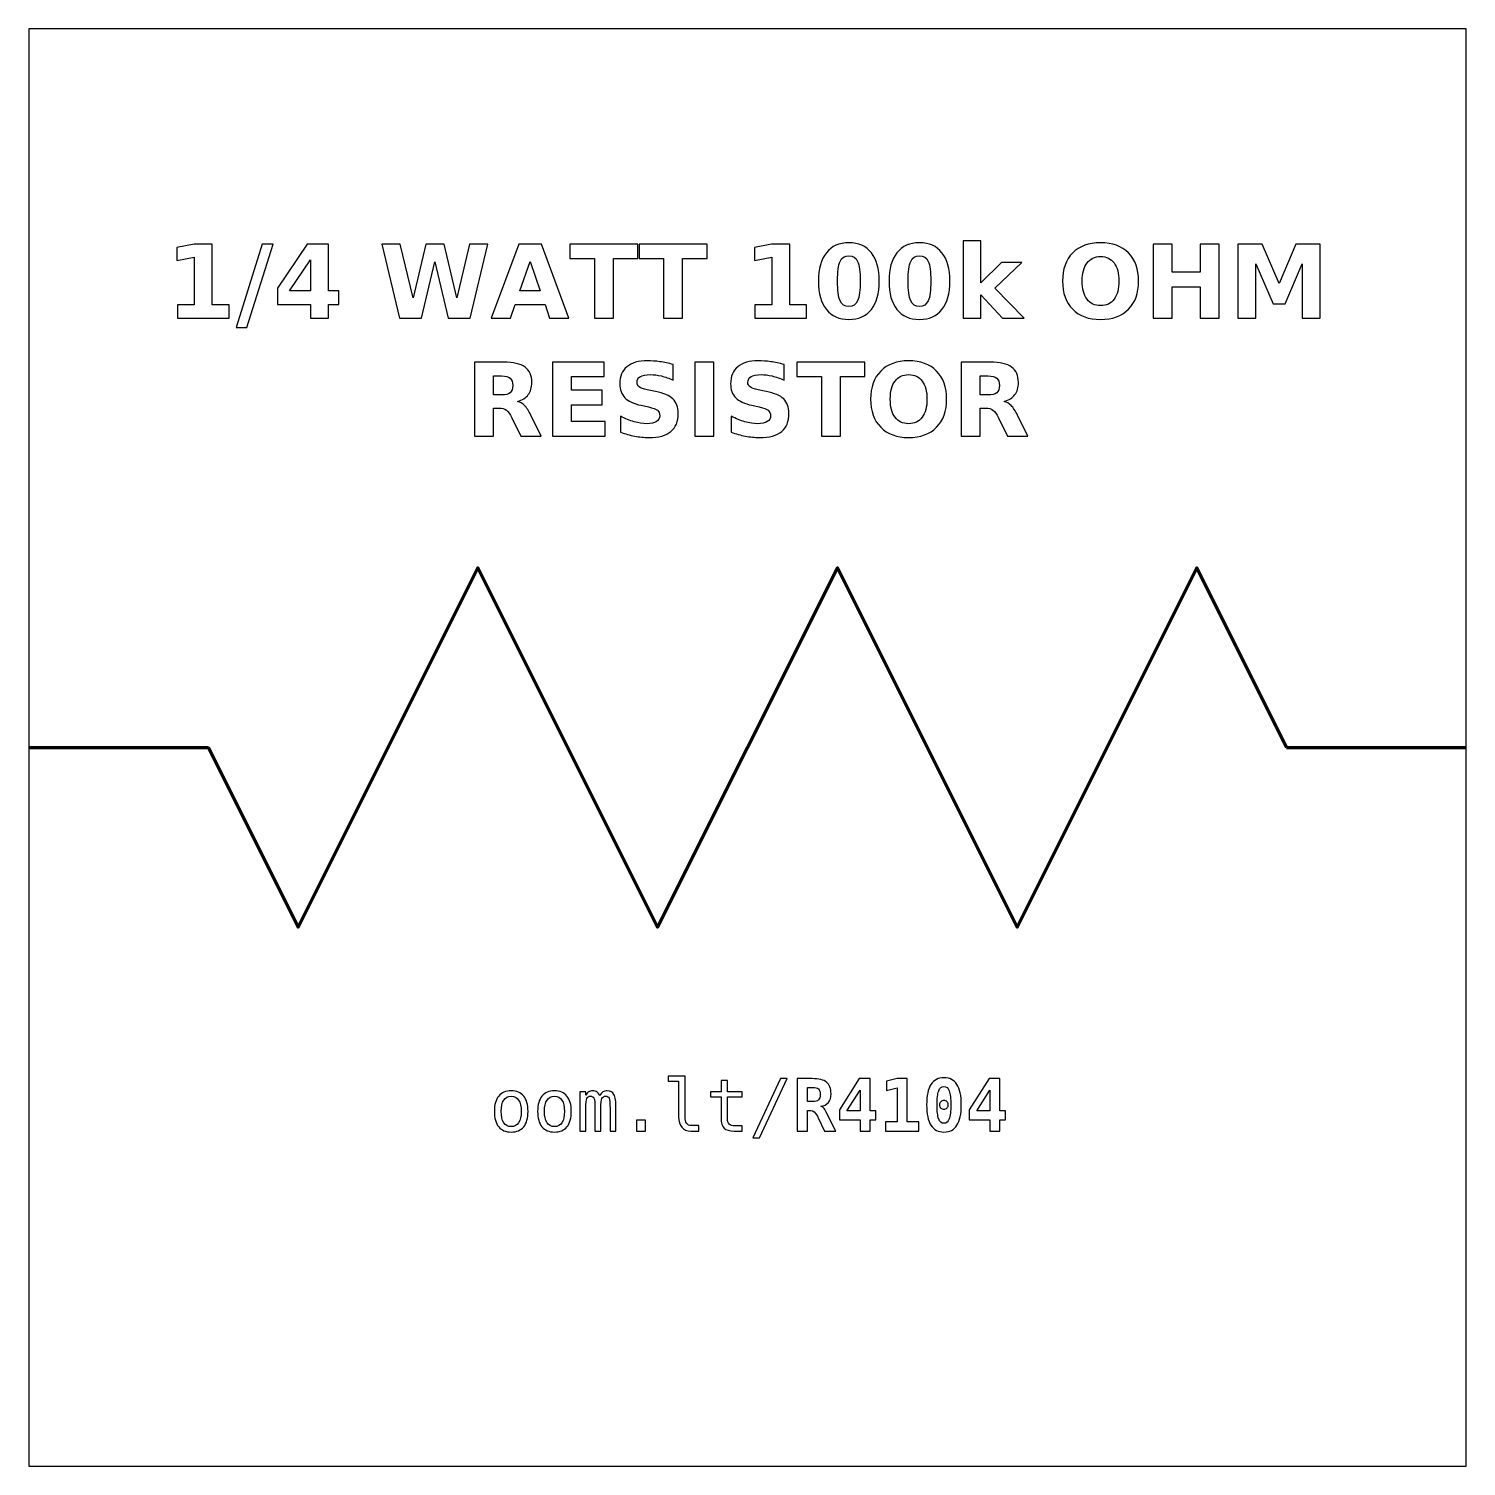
# Model space of a CAD drawing. Header units: centimetres. Extents: x -11.5 to -9.5, y -15.85 to -13.85.
import ezdxf

# ---------------------------------------------------------------- set-up
doc = ezdxf.new("R2010")
doc.units = ezdxf.units.CM
doc.header["$MEASUREMENT"] = 0
doc.layers.add('Layer 1', color=7, linetype='Continuous')

msp = doc.modelspace()

# ---------------------------------------------------------------- linework, layer by layer
at = {"layer": 'Layer 1', "color": 7}
msp.add_lwpolyline([(-11.5, -15.85), (-9.5, -15.85), (-9.5, -13.85), (-11.5, -13.85), (-11.5, -15.85)], close=True, dxfattribs=at)
at = {"layer": 'Layer 1', "color": 250}
for points, knots in [([(-11.29326, -14.23414), (-11.29326, -14.23414), (-11.26983, -14.23414), (-11.26983, -14.23414), (-11.26983, -14.23414), (-11.26983, -14.23414), (-11.26983, -14.16765), (-11.26983, -14.16765), (-11.26983, -14.16765), (-11.26983, -14.16765), (-11.29387, -14.17262), (-11.29387, -14.17262), (-11.29387, -14.17262), (-11.29387, -14.17262), (-11.29387, -14.15455), (-11.29387, -14.15455), (-11.29387, -14.15455), (-11.29387, -14.15455), (-11.26997, -14.14959), (-11.26997, -14.14959), (-11.26997, -14.14959), (-11.26997, -14.14959), (-11.24476, -14.14959), (-11.24476, -14.14959), (-11.24476, -14.14959), (-11.24476, -14.14959), (-11.24476, -14.23414), (-11.24476, -14.23414), (-11.24476, -14.23414), (-11.24476, -14.23414), (-11.22134, -14.23414), (-11.22134, -14.23414), (-11.22134, -14.23414), (-11.22134, -14.23414), (-11.22134, -14.25246), (-11.22134, -14.25246), (-11.22134, -14.25246), (-11.22134, -14.25246), (-11.29326, -14.25246), (-11.29326, -14.25246), (-11.29326, -14.25246), (-11.29326, -14.25246), (-11.29326, -14.23414), (-11.29326, -14.23414)], [0, 0, 0, 0, 0.0909091, 0.0909091, 0.0909091, 0.0909091, 0.1818182, 0.1818182, 0.1818182, 0.1818182, 0.2727273, 0.2727273, 0.2727273, 0.2727273, 0.3636364, 0.3636364, 0.3636364, 0.3636364, 0.4545455, 0.4545455, 0.4545455, 0.4545455, 0.5454545, 0.5454545, 0.5454545, 0.5454545, 0.6363636, 0.6363636, 0.6363636, 0.6363636, 0.7272727, 0.7272727, 0.7272727, 0.7272727, 0.8181818, 0.8181818, 0.8181818, 0.8181818, 0.9090909, 0.9090909, 0.9090909, 0.9090909, 1, 1, 1, 1]), ([(-11.17536, -14.14959), (-11.17536, -14.14959), (-11.16007, -14.14959), (-11.16007, -14.14959), (-11.16007, -14.14959), (-11.16007, -14.14959), (-11.19638, -14.26556), (-11.19638, -14.26556), (-11.19638, -14.26556), (-11.19638, -14.26556), (-11.2116, -14.26556), (-11.2116, -14.26556), (-11.2116, -14.26556), (-11.2116, -14.26556), (-11.17536, -14.14959), (-11.17536, -14.14959)], [0, 0, 0, 0, 0.25, 0.25, 0.25, 0.25, 0.5, 0.5, 0.5, 0.5, 0.75, 0.75, 0.75, 0.75, 1, 1, 1, 1]), ([(-11.11252, -14.14959), (-11.11252, -14.14959), (-11.08302, -14.14959), (-11.08302, -14.14959), (-11.08302, -14.14959), (-11.08302, -14.14959), (-11.08302, -14.2145), (-11.08302, -14.2145), (-11.08302, -14.2145), (-11.08302, -14.2145), (-11.06835, -14.2145), (-11.06835, -14.2145), (-11.06835, -14.2145), (-11.06835, -14.2145), (-11.06835, -14.23372), (-11.06835, -14.23372), (-11.06835, -14.23372), (-11.06835, -14.23372), (-11.08302, -14.23372), (-11.08302, -14.23372), (-11.08302, -14.23372), (-11.08302, -14.23372), (-11.08302, -14.25246), (-11.08302, -14.25246), (-11.08302, -14.25246), (-11.08302, -14.25246), (-11.10809, -14.25246), (-11.10809, -14.25246), (-11.10809, -14.25246), (-11.10809, -14.25246), (-11.10809, -14.23372), (-11.10809, -14.23372), (-11.10809, -14.23372), (-11.10809, -14.23372), (-11.15372, -14.23372), (-11.15372, -14.23372), (-11.15372, -14.23372), (-11.15372, -14.23372), (-11.15372, -14.21097), (-11.15372, -14.21097), (-11.15372, -14.21097), (-11.15372, -14.21097), (-11.11252, -14.14959), (-11.11252, -14.14959)], [0, 0, 0, 0, 0.0909091, 0.0909091, 0.0909091, 0.0909091, 0.1818182, 0.1818182, 0.1818182, 0.1818182, 0.2727273, 0.2727273, 0.2727273, 0.2727273, 0.3636364, 0.3636364, 0.3636364, 0.3636364, 0.4545455, 0.4545455, 0.4545455, 0.4545455, 0.5454545, 0.5454545, 0.5454545, 0.5454545, 0.6363636, 0.6363636, 0.6363636, 0.6363636, 0.7272727, 0.7272727, 0.7272727, 0.7272727, 0.8181818, 0.8181818, 0.8181818, 0.8181818, 0.9090909, 0.9090909, 0.9090909, 0.9090909, 1, 1, 1, 1]), ([(-11.00854, -14.14959), (-11.00854, -14.14959), (-10.98312, -14.14959), (-10.98312, -14.14959), (-10.98312, -14.14959), (-10.98312, -14.14959), (-10.96534, -14.22436), (-10.96534, -14.22436), (-10.96534, -14.22436), (-10.96534, -14.22436), (-10.9477, -14.14959), (-10.9477, -14.14959), (-10.9477, -14.14959), (-10.9477, -14.14959), (-10.92213, -14.14959), (-10.92213, -14.14959), (-10.92213, -14.14959), (-10.92213, -14.14959), (-10.9045, -14.22436), (-10.9045, -14.22436), (-10.9045, -14.22436), (-10.9045, -14.22436), (-10.88672, -14.14959), (-10.88672, -14.14959), (-10.88672, -14.14959), (-10.88672, -14.14959), (-10.8615, -14.14959), (-10.8615, -14.14959), (-10.8615, -14.14959), (-10.8615, -14.14959), (-10.88575, -14.25246), (-10.88575, -14.25246), (-10.88575, -14.25246), (-10.88575, -14.25246), (-10.91635, -14.25246), (-10.91635, -14.25246), (-10.91635, -14.25246), (-10.91635, -14.25246), (-10.93502, -14.17426), (-10.93502, -14.17426), (-10.93502, -14.17426), (-10.93502, -14.17426), (-10.95348, -14.25246), (-10.95348, -14.25246), (-10.95348, -14.25246), (-10.95348, -14.25246), (-10.98408, -14.25246), (-10.98408, -14.25246), (-10.98408, -14.25246), (-10.98408, -14.25246), (-11.00854, -14.14959), (-11.00854, -14.14959)], [0, 0, 0, 0, 0.0769231, 0.0769231, 0.0769231, 0.0769231, 0.1538462, 0.1538462, 0.1538462, 0.1538462, 0.2307692, 0.2307692, 0.2307692, 0.2307692, 0.3076923, 0.3076923, 0.3076923, 0.3076923, 0.3846154, 0.3846154, 0.3846154, 0.3846154, 0.4615385, 0.4615385, 0.4615385, 0.4615385, 0.5384615, 0.5384615, 0.5384615, 0.5384615, 0.6153846, 0.6153846, 0.6153846, 0.6153846, 0.6923077, 0.6923077, 0.6923077, 0.6923077, 0.7692308, 0.7692308, 0.7692308, 0.7692308, 0.8461538, 0.8461538, 0.8461538, 0.8461538, 0.9230769, 0.9230769, 0.9230769, 0.9230769, 1, 1, 1, 1]), ([(-10.78173, -14.23374), (-10.78173, -14.23374), (-10.82322, -14.23374), (-10.82322, -14.23374), (-10.82322, -14.23374), (-10.82322, -14.23374), (-10.82976, -14.25246), (-10.82976, -14.25246), (-10.82976, -14.25246), (-10.82976, -14.25246), (-10.85643, -14.25246), (-10.85643, -14.25246), (-10.85643, -14.25246), (-10.85643, -14.25246), (-10.81833, -14.14959), (-10.81833, -14.14959), (-10.81833, -14.14959), (-10.81833, -14.14959), (-10.7867, -14.14959), (-10.7867, -14.14959), (-10.7867, -14.14959), (-10.7867, -14.14959), (-10.7486, -14.25246), (-10.7486, -14.25246), (-10.7486, -14.25246), (-10.7486, -14.25246), (-10.77527, -14.25246), (-10.77527, -14.25246), (-10.77527, -14.25246), (-10.77527, -14.25246), (-10.78173, -14.23374), (-10.78173, -14.23374)], [0, 0, 0, 0, 0.125, 0.125, 0.125, 0.125, 0.25, 0.25, 0.25, 0.25, 0.375, 0.375, 0.375, 0.375, 0.5, 0.5, 0.5, 0.5, 0.625, 0.625, 0.625, 0.625, 0.75, 0.75, 0.75, 0.75, 0.875, 0.875, 0.875, 0.875, 1, 1, 1, 1]), ([(-10.74721, -14.14959), (-10.74721, -14.14959), (-10.65241, -14.14959), (-10.65241, -14.14959), (-10.65241, -14.14959), (-10.65241, -14.14959), (-10.65241, -14.16965), (-10.65241, -14.16965), (-10.65241, -14.16965), (-10.65241, -14.16965), (-10.68651, -14.16965), (-10.68651, -14.16965), (-10.68651, -14.16965), (-10.68651, -14.16965), (-10.68651, -14.25246), (-10.68651, -14.25246), (-10.68651, -14.25246), (-10.68651, -14.25246), (-10.71304, -14.25246), (-10.71304, -14.25246), (-10.71304, -14.25246), (-10.71304, -14.25246), (-10.71304, -14.16965), (-10.71304, -14.16965), (-10.71304, -14.16965), (-10.71304, -14.16965), (-10.74721, -14.16965), (-10.74721, -14.16965), (-10.74721, -14.16965), (-10.74721, -14.16965), (-10.74721, -14.14959), (-10.74721, -14.14959)], [0, 0, 0, 0, 0.125, 0.125, 0.125, 0.125, 0.25, 0.25, 0.25, 0.25, 0.375, 0.375, 0.375, 0.375, 0.5, 0.5, 0.5, 0.5, 0.625, 0.625, 0.625, 0.625, 0.75, 0.75, 0.75, 0.75, 0.875, 0.875, 0.875, 0.875, 1, 1, 1, 1]), ([(-10.65095, -14.14959), (-10.65095, -14.14959), (-10.55615, -14.14959), (-10.55615, -14.14959), (-10.55615, -14.14959), (-10.55615, -14.14959), (-10.55615, -14.16965), (-10.55615, -14.16965), (-10.55615, -14.16965), (-10.55615, -14.16965), (-10.59025, -14.16965), (-10.59025, -14.16965), (-10.59025, -14.16965), (-10.59025, -14.16965), (-10.59025, -14.25246), (-10.59025, -14.25246), (-10.59025, -14.25246), (-10.59025, -14.25246), (-10.61678, -14.25246), (-10.61678, -14.25246), (-10.61678, -14.25246), (-10.61678, -14.25246), (-10.61678, -14.16965), (-10.61678, -14.16965), (-10.61678, -14.16965), (-10.61678, -14.16965), (-10.65095, -14.16965), (-10.65095, -14.16965), (-10.65095, -14.16965), (-10.65095, -14.16965), (-10.65095, -14.14959), (-10.65095, -14.14959)], [0, 0, 0, 0, 0.125, 0.125, 0.125, 0.125, 0.25, 0.25, 0.25, 0.25, 0.375, 0.375, 0.375, 0.375, 0.5, 0.5, 0.5, 0.5, 0.625, 0.625, 0.625, 0.625, 0.75, 0.75, 0.75, 0.75, 0.875, 0.875, 0.875, 0.875, 1, 1, 1, 1]), ([(-10.48971, -14.23414), (-10.48971, -14.23414), (-10.46628, -14.23414), (-10.46628, -14.23414), (-10.46628, -14.23414), (-10.46628, -14.23414), (-10.46628, -14.16765), (-10.46628, -14.16765), (-10.46628, -14.16765), (-10.46628, -14.16765), (-10.49032, -14.17262), (-10.49032, -14.17262), (-10.49032, -14.17262), (-10.49032, -14.17262), (-10.49032, -14.15455), (-10.49032, -14.15455), (-10.49032, -14.15455), (-10.49032, -14.15455), (-10.46642, -14.14959), (-10.46642, -14.14959), (-10.46642, -14.14959), (-10.46642, -14.14959), (-10.44121, -14.14959), (-10.44121, -14.14959), (-10.44121, -14.14959), (-10.44121, -14.14959), (-10.44121, -14.23414), (-10.44121, -14.23414), (-10.44121, -14.23414), (-10.44121, -14.23414), (-10.41779, -14.23414), (-10.41779, -14.23414), (-10.41779, -14.23414), (-10.41779, -14.23414), (-10.41779, -14.25246), (-10.41779, -14.25246), (-10.41779, -14.25246), (-10.41779, -14.25246), (-10.48971, -14.25246), (-10.48971, -14.25246), (-10.48971, -14.25246), (-10.48971, -14.25246), (-10.48971, -14.23414), (-10.48971, -14.23414)], [0, 0, 0, 0, 0.0909091, 0.0909091, 0.0909091, 0.0909091, 0.1818182, 0.1818182, 0.1818182, 0.1818182, 0.2727273, 0.2727273, 0.2727273, 0.2727273, 0.3636364, 0.3636364, 0.3636364, 0.3636364, 0.4545455, 0.4545455, 0.4545455, 0.4545455, 0.5454545, 0.5454545, 0.5454545, 0.5454545, 0.6363636, 0.6363636, 0.6363636, 0.6363636, 0.7272727, 0.7272727, 0.7272727, 0.7272727, 0.8181818, 0.8181818, 0.8181818, 0.8181818, 0.9090909, 0.9090909, 0.9090909, 0.9090909, 1, 1, 1, 1]), ([(-10.31661, -14.20112), (-10.31661, -14.21817), (-10.32028, -14.23132), (-10.32764, -14.24058), (-10.32764, -14.24058), (-10.33498, -14.24983), (-10.34542, -14.25446), (-10.35892, -14.25446), (-10.35892, -14.25446), (-10.37247, -14.25446), (-10.38293, -14.24983), (-10.39027, -14.24058), (-10.39027, -14.24058), (-10.39763, -14.23132), (-10.4013, -14.21817), (-10.4013, -14.20112), (-10.4013, -14.20112), (-10.4013, -14.18405), (-10.39763, -14.17087), (-10.39027, -14.16161), (-10.39027, -14.16161), (-10.38293, -14.15237), (-10.37247, -14.14773), (-10.35892, -14.14773), (-10.35892, -14.14773), (-10.34542, -14.14773), (-10.33498, -14.15237), (-10.32764, -14.16161), (-10.32764, -14.16161), (-10.32028, -14.17087), (-10.31661, -14.18405), (-10.31661, -14.20112)], [0, 0, 0, 0, 0.125, 0.125, 0.125, 0.125, 0.25, 0.25, 0.25, 0.25, 0.375, 0.375, 0.375, 0.375, 0.5, 0.5, 0.5, 0.5, 0.625, 0.625, 0.625, 0.625, 0.75, 0.75, 0.75, 0.75, 0.875, 0.875, 0.875, 0.875, 1, 1, 1, 1]), ([(-10.21842, -14.20112), (-10.21842, -14.21817), (-10.22209, -14.23132), (-10.22945, -14.24058), (-10.22945, -14.24058), (-10.23679, -14.24983), (-10.24723, -14.25446), (-10.26073, -14.25446), (-10.26073, -14.25446), (-10.27428, -14.25446), (-10.28474, -14.24983), (-10.29208, -14.24058), (-10.29208, -14.24058), (-10.29944, -14.23132), (-10.30311, -14.21817), (-10.30311, -14.20112), (-10.30311, -14.20112), (-10.30311, -14.18405), (-10.29944, -14.17087), (-10.29208, -14.16161), (-10.29208, -14.16161), (-10.28474, -14.15237), (-10.27428, -14.14773), (-10.26073, -14.14773), (-10.26073, -14.14773), (-10.24723, -14.14773), (-10.23679, -14.15237), (-10.22945, -14.16161), (-10.22945, -14.16161), (-10.22209, -14.17087), (-10.21842, -14.18405), (-10.21842, -14.20112)], [0, 0, 0, 0, 0.125, 0.125, 0.125, 0.125, 0.25, 0.25, 0.25, 0.25, 0.375, 0.375, 0.375, 0.375, 0.5, 0.5, 0.5, 0.5, 0.625, 0.625, 0.625, 0.625, 0.75, 0.75, 0.75, 0.75, 0.875, 0.875, 0.875, 0.875, 1, 1, 1, 1]), ([(-10.19982, -14.14524), (-10.19982, -14.14524), (-10.17515, -14.14524), (-10.17515, -14.14524), (-10.17515, -14.14524), (-10.17515, -14.14524), (-10.17515, -14.20361), (-10.17515, -14.20361), (-10.17515, -14.20361), (-10.17515, -14.20361), (-10.14676, -14.1753), (-10.14676, -14.1753), (-10.14676, -14.1753), (-10.14676, -14.1753), (-10.11809, -14.1753), (-10.11809, -14.1753), (-10.11809, -14.1753), (-10.11809, -14.1753), (-10.15579, -14.21071), (-10.15579, -14.21071), (-10.15579, -14.21071), (-10.15579, -14.21071), (-10.11513, -14.25246), (-10.11513, -14.25246), (-10.11513, -14.25246), (-10.11513, -14.25246), (-10.14504, -14.25246), (-10.14504, -14.25246), (-10.14504, -14.25246), (-10.14504, -14.25246), (-10.17515, -14.22029), (-10.17515, -14.22029), (-10.17515, -14.22029), (-10.17515, -14.22029), (-10.17515, -14.25246), (-10.17515, -14.25246), (-10.17515, -14.25246), (-10.17515, -14.25246), (-10.19982, -14.25246), (-10.19982, -14.25246), (-10.19982, -14.25246), (-10.19982, -14.25246), (-10.19982, -14.14524), (-10.19982, -14.14524)], [0, 0, 0, 0, 0.0909091, 0.0909091, 0.0909091, 0.0909091, 0.1818182, 0.1818182, 0.1818182, 0.1818182, 0.2727273, 0.2727273, 0.2727273, 0.2727273, 0.3636364, 0.3636364, 0.3636364, 0.3636364, 0.4545455, 0.4545455, 0.4545455, 0.4545455, 0.5454545, 0.5454545, 0.5454545, 0.5454545, 0.6363636, 0.6363636, 0.6363636, 0.6363636, 0.7272727, 0.7272727, 0.7272727, 0.7272727, 0.8181818, 0.8181818, 0.8181818, 0.8181818, 0.9090909, 0.9090909, 0.9090909, 0.9090909, 1, 1, 1, 1]), ([(-10.00875, -14.14773), (-9.99222, -14.14773), (-9.97926, -14.15246), (-9.9699, -14.16194), (-9.9699, -14.16194), (-9.96052, -14.17139), (-9.95584, -14.18444), (-9.95584, -14.20112), (-9.95584, -14.20112), (-9.95584, -14.21775), (-9.96052, -14.2308), (-9.9699, -14.24025), (-9.9699, -14.24025), (-9.97926, -14.24973), (-9.99222, -14.25446), (-10.00875, -14.25446), (-10.00875, -14.25446), (-10.02524, -14.25446), (-10.03817, -14.24973), (-10.04758, -14.24025), (-10.04758, -14.24025), (-10.05696, -14.2308), (-10.06167, -14.21775), (-10.06167, -14.20112), (-10.06167, -14.20112), (-10.06167, -14.18444), (-10.05696, -14.17139), (-10.04758, -14.16194), (-10.04758, -14.16194), (-10.03817, -14.15246), (-10.02524, -14.14773), (-10.00875, -14.14773)], [0, 0, 0, 0, 0.125, 0.125, 0.125, 0.125, 0.25, 0.25, 0.25, 0.25, 0.375, 0.375, 0.375, 0.375, 0.5, 0.5, 0.5, 0.5, 0.625, 0.625, 0.625, 0.625, 0.75, 0.75, 0.75, 0.75, 0.875, 0.875, 0.875, 0.875, 1, 1, 1, 1]), ([(-9.93577, -14.14959), (-9.93577, -14.14959), (-9.90924, -14.14959), (-9.90924, -14.14959), (-9.90924, -14.14959), (-9.90924, -14.14959), (-9.90924, -14.1888), (-9.90924, -14.1888), (-9.90924, -14.1888), (-9.90924, -14.1888), (-9.87011, -14.1888), (-9.87011, -14.1888), (-9.87011, -14.1888), (-9.87011, -14.1888), (-9.87011, -14.14959), (-9.87011, -14.14959), (-9.87011, -14.14959), (-9.87011, -14.14959), (-9.84358, -14.14959), (-9.84358, -14.14959), (-9.84358, -14.14959), (-9.84358, -14.14959), (-9.84358, -14.25246), (-9.84358, -14.25246), (-9.84358, -14.25246), (-9.84358, -14.25246), (-9.87011, -14.25246), (-9.87011, -14.25246), (-9.87011, -14.25246), (-9.87011, -14.25246), (-9.87011, -14.20886), (-9.87011, -14.20886), (-9.87011, -14.20886), (-9.87011, -14.20886), (-9.90924, -14.20886), (-9.90924, -14.20886), (-9.90924, -14.20886), (-9.90924, -14.20886), (-9.90924, -14.25246), (-9.90924, -14.25246), (-9.90924, -14.25246), (-9.90924, -14.25246), (-9.93577, -14.25246), (-9.93577, -14.25246), (-9.93577, -14.25246), (-9.93577, -14.25246), (-9.93577, -14.14959), (-9.93577, -14.14959)], [0, 0, 0, 0, 0.0833333, 0.0833333, 0.0833333, 0.0833333, 0.1666667, 0.1666667, 0.1666667, 0.1666667, 0.25, 0.25, 0.25, 0.25, 0.3333333, 0.3333333, 0.3333333, 0.3333333, 0.4166667, 0.4166667, 0.4166667, 0.4166667, 0.5, 0.5, 0.5, 0.5, 0.5833333, 0.5833333, 0.5833333, 0.5833333, 0.6666667, 0.6666667, 0.6666667, 0.6666667, 0.75, 0.75, 0.75, 0.75, 0.8333333, 0.8333333, 0.8333333, 0.8333333, 0.9166667, 0.9166667, 0.9166667, 0.9166667, 1, 1, 1, 1]), ([(-9.81768, -14.14959), (-9.81768, -14.14959), (-9.78393, -14.14959), (-9.78393, -14.14959), (-9.78393, -14.14959), (-9.78393, -14.14959), (-9.76048, -14.20465), (-9.76048, -14.20465), (-9.76048, -14.20465), (-9.76048, -14.20465), (-9.73692, -14.14959), (-9.73692, -14.14959), (-9.73692, -14.14959), (-9.73692, -14.14959), (-9.70324, -14.14959), (-9.70324, -14.14959), (-9.70324, -14.14959), (-9.70324, -14.14959), (-9.70324, -14.25246), (-9.70324, -14.25246), (-9.70324, -14.25246), (-9.70324, -14.25246), (-9.72831, -14.25246), (-9.72831, -14.25246), (-9.72831, -14.25246), (-9.72831, -14.25246), (-9.72831, -14.17722), (-9.72831, -14.17722), (-9.72831, -14.17722), (-9.72831, -14.17722), (-9.75202, -14.23268), (-9.75202, -14.23268), (-9.75202, -14.23268), (-9.75202, -14.23268), (-9.76883, -14.23268), (-9.76883, -14.23268), (-9.76883, -14.23268), (-9.76883, -14.23268), (-9.79254, -14.17722), (-9.79254, -14.17722), (-9.79254, -14.17722), (-9.79254, -14.17722), (-9.79254, -14.25246), (-9.79254, -14.25246), (-9.79254, -14.25246), (-9.79254, -14.25246), (-9.81768, -14.25246), (-9.81768, -14.25246), (-9.81768, -14.25246), (-9.81768, -14.25246), (-9.81768, -14.14959), (-9.81768, -14.14959)], [0, 0, 0, 0, 0.0769231, 0.0769231, 0.0769231, 0.0769231, 0.1538462, 0.1538462, 0.1538462, 0.1538462, 0.2307692, 0.2307692, 0.2307692, 0.2307692, 0.3076923, 0.3076923, 0.3076923, 0.3076923, 0.3846154, 0.3846154, 0.3846154, 0.3846154, 0.4615385, 0.4615385, 0.4615385, 0.4615385, 0.5384615, 0.5384615, 0.5384615, 0.5384615, 0.6153846, 0.6153846, 0.6153846, 0.6153846, 0.6923077, 0.6923077, 0.6923077, 0.6923077, 0.7692308, 0.7692308, 0.7692308, 0.7692308, 0.8461538, 0.8461538, 0.8461538, 0.8461538, 0.9230769, 0.9230769, 0.9230769, 0.9230769, 1, 1, 1, 1]), ([(-11.10809, -14.17144), (-11.10809, -14.17144), (-11.13719, -14.2145), (-11.13719, -14.2145), (-11.13719, -14.2145), (-11.13719, -14.2145), (-11.10809, -14.2145), (-11.10809, -14.2145), (-11.10809, -14.2145), (-11.10809, -14.2145), (-11.10809, -14.17144), (-11.10809, -14.17144)], [0, 0, 0, 0, 0.3333333, 0.3333333, 0.3333333, 0.3333333, 0.6666667, 0.6666667, 0.6666667, 0.6666667, 1, 1, 1, 1]), ([(-10.81661, -14.21464), (-10.81661, -14.21464), (-10.78841, -14.21464), (-10.78841, -14.21464), (-10.78841, -14.21464), (-10.78841, -14.21464), (-10.80248, -14.17372), (-10.80248, -14.17372), (-10.80248, -14.17372), (-10.80248, -14.17372), (-10.81661, -14.21464), (-10.81661, -14.21464)], [0, 0, 0, 0, 0.3333333, 0.3333333, 0.3333333, 0.3333333, 0.6666667, 0.6666667, 0.6666667, 0.6666667, 1, 1, 1, 1]), ([(-10.34314, -14.20093), (-10.34314, -14.18807), (-10.34434, -14.17901), (-10.34676, -14.17374), (-10.34676, -14.17374), (-10.34916, -14.1685), (-10.35323, -14.16587), (-10.35892, -14.16587), (-10.35892, -14.16587), (-10.36461, -14.16587), (-10.36868, -14.1685), (-10.37113, -14.17374), (-10.37113, -14.17374), (-10.37355, -14.17901), (-10.37477, -14.18807), (-10.37477, -14.20093), (-10.37477, -14.20093), (-10.37477, -14.21391), (-10.37355, -14.22309), (-10.37113, -14.2284), (-10.37113, -14.2284), (-10.36868, -14.23374), (-10.36461, -14.2364), (-10.35892, -14.2364), (-10.35892, -14.2364), (-10.35328, -14.2364), (-10.34923, -14.23374), (-10.34678, -14.2284), (-10.34678, -14.2284), (-10.34436, -14.22309), (-10.34314, -14.21391), (-10.34314, -14.20093)], [0, 0, 0, 0, 0.125, 0.125, 0.125, 0.125, 0.25, 0.25, 0.25, 0.25, 0.375, 0.375, 0.375, 0.375, 0.5, 0.5, 0.5, 0.5, 0.625, 0.625, 0.625, 0.625, 0.75, 0.75, 0.75, 0.75, 0.875, 0.875, 0.875, 0.875, 1, 1, 1, 1]), ([(-10.24495, -14.20093), (-10.24495, -14.18807), (-10.24615, -14.17901), (-10.24857, -14.17374), (-10.24857, -14.17374), (-10.25097, -14.1685), (-10.25504, -14.16587), (-10.26073, -14.16587), (-10.26073, -14.16587), (-10.26642, -14.16587), (-10.27049, -14.1685), (-10.27294, -14.17374), (-10.27294, -14.17374), (-10.27536, -14.17901), (-10.27658, -14.18807), (-10.27658, -14.20093), (-10.27658, -14.20093), (-10.27658, -14.21391), (-10.27536, -14.22309), (-10.27294, -14.2284), (-10.27294, -14.2284), (-10.27049, -14.23374), (-10.26642, -14.2364), (-10.26073, -14.2364), (-10.26073, -14.2364), (-10.25509, -14.2364), (-10.25104, -14.23374), (-10.24859, -14.2284), (-10.24859, -14.2284), (-10.24617, -14.22309), (-10.24495, -14.21391), (-10.24495, -14.20093)], [0, 0, 0, 0, 0.125, 0.125, 0.125, 0.125, 0.25, 0.25, 0.25, 0.25, 0.375, 0.375, 0.375, 0.375, 0.5, 0.5, 0.5, 0.5, 0.625, 0.625, 0.625, 0.625, 0.75, 0.75, 0.75, 0.75, 0.875, 0.875, 0.875, 0.875, 1, 1, 1, 1]), ([(-10.00875, -14.16695), (-10.01684, -14.16695), (-10.0231, -14.16993), (-10.02757, -14.17591), (-10.02757, -14.17591), (-10.03201, -14.18188), (-10.03425, -14.19028), (-10.03425, -14.20112), (-10.03425, -14.20112), (-10.03425, -14.21194), (-10.03201, -14.22031), (-10.02757, -14.22628), (-10.02757, -14.22628), (-10.0231, -14.23226), (-10.01684, -14.23524), (-10.00875, -14.23524), (-10.00875, -14.23524), (-10.00061, -14.23524), (-9.99434, -14.23226), (-9.98987, -14.22628), (-9.98987, -14.22628), (-9.98542, -14.22031), (-9.98319, -14.21194), (-9.98319, -14.20112), (-9.98319, -14.20112), (-9.98319, -14.19028), (-9.98542, -14.18188), (-9.98987, -14.17591), (-9.98987, -14.17591), (-9.99434, -14.16993), (-10.00061, -14.16695), (-10.00875, -14.16695)], [0, 0, 0, 0, 0.125, 0.125, 0.125, 0.125, 0.25, 0.25, 0.25, 0.25, 0.375, 0.375, 0.375, 0.375, 0.5, 0.5, 0.5, 0.5, 0.625, 0.625, 0.625, 0.625, 0.75, 0.75, 0.75, 0.75, 0.875, 0.875, 0.875, 0.875, 1, 1, 1, 1]), ([(-10.85334, -14.37779), (-10.85334, -14.37779), (-10.85334, -14.41671), (-10.85334, -14.41671), (-10.85334, -14.41671), (-10.85334, -14.41671), (-10.87987, -14.41671), (-10.87987, -14.41671), (-10.87987, -14.41671), (-10.87987, -14.41671), (-10.87987, -14.31384), (-10.87987, -14.31384), (-10.87987, -14.31384), (-10.87987, -14.31384), (-10.83935, -14.31384), (-10.83935, -14.31384), (-10.83935, -14.31384), (-10.8258, -14.31384), (-10.81585, -14.31612), (-10.80955, -14.32066), (-10.80955, -14.32066), (-10.80323, -14.3252), (-10.80007, -14.3324), (-10.80007, -14.34223), (-10.80007, -14.34223), (-10.80007, -14.34902), (-10.80172, -14.35462), (-10.80499, -14.35897), (-10.80499, -14.35897), (-10.80828, -14.36335), (-10.81324, -14.36657), (-10.81985, -14.36862), (-10.81985, -14.36862), (-10.81623, -14.36946), (-10.81296, -14.37132), (-10.81009, -14.37424), (-10.81009, -14.37424), (-10.80722, -14.37715), (-10.80433, -14.38157), (-10.80139, -14.3875), (-10.80139, -14.3875), (-10.80139, -14.3875), (-10.78697, -14.41671), (-10.78697, -14.41671), (-10.78697, -14.41671), (-10.78697, -14.41671), (-10.81524, -14.41671), (-10.81524, -14.41671), (-10.81524, -14.41671), (-10.81524, -14.41671), (-10.82778, -14.39115), (-10.82778, -14.39115), (-10.82778, -14.39115), (-10.83029, -14.38602), (-10.83286, -14.38249), (-10.83547, -14.38061), (-10.83547, -14.38061), (-10.83806, -14.37873), (-10.84151, -14.37779), (-10.84584, -14.37779), (-10.84584, -14.37779), (-10.84584, -14.37779), (-10.85334, -14.37779), (-10.85334, -14.37779)], [0, 0, 0, 0, 0.0625, 0.0625, 0.0625, 0.0625, 0.125, 0.125, 0.125, 0.125, 0.1875, 0.1875, 0.1875, 0.1875, 0.25, 0.25, 0.25, 0.25, 0.3125, 0.3125, 0.3125, 0.3125, 0.375, 0.375, 0.375, 0.375, 0.4375, 0.4375, 0.4375, 0.4375, 0.5, 0.5, 0.5, 0.5, 0.5625, 0.5625, 0.5625, 0.5625, 0.625, 0.625, 0.625, 0.625, 0.6875, 0.6875, 0.6875, 0.6875, 0.75, 0.75, 0.75, 0.75, 0.8125, 0.8125, 0.8125, 0.8125, 0.875, 0.875, 0.875, 0.875, 0.9375, 0.9375, 0.9375, 0.9375, 1, 1, 1, 1]), ([(-10.77122, -14.31384), (-10.77122, -14.31384), (-10.69963, -14.31384), (-10.69963, -14.31384), (-10.69963, -14.31384), (-10.69963, -14.31384), (-10.69963, -14.3339), (-10.69963, -14.3339), (-10.69963, -14.3339), (-10.69963, -14.3339), (-10.74469, -14.3339), (-10.74469, -14.3339), (-10.74469, -14.3339), (-10.74469, -14.3339), (-10.74469, -14.35305), (-10.74469, -14.35305), (-10.74469, -14.35305), (-10.74469, -14.35305), (-10.70234, -14.35305), (-10.70234, -14.35305), (-10.70234, -14.35305), (-10.70234, -14.35305), (-10.70234, -14.37311), (-10.70234, -14.37311), (-10.70234, -14.37311), (-10.70234, -14.37311), (-10.74469, -14.37311), (-10.74469, -14.37311), (-10.74469, -14.37311), (-10.74469, -14.37311), (-10.74469, -14.39665), (-10.74469, -14.39665), (-10.74469, -14.39665), (-10.74469, -14.39665), (-10.69813, -14.39665), (-10.69813, -14.39665), (-10.69813, -14.39665), (-10.69813, -14.39665), (-10.69813, -14.41671), (-10.69813, -14.41671), (-10.69813, -14.41671), (-10.69813, -14.41671), (-10.77122, -14.41671), (-10.77122, -14.41671), (-10.77122, -14.41671), (-10.77122, -14.41671), (-10.77122, -14.31384), (-10.77122, -14.31384)], [0, 0, 0, 0, 0.0833333, 0.0833333, 0.0833333, 0.0833333, 0.1666667, 0.1666667, 0.1666667, 0.1666667, 0.25, 0.25, 0.25, 0.25, 0.3333333, 0.3333333, 0.3333333, 0.3333333, 0.4166667, 0.4166667, 0.4166667, 0.4166667, 0.5, 0.5, 0.5, 0.5, 0.5833333, 0.5833333, 0.5833333, 0.5833333, 0.6666667, 0.6666667, 0.6666667, 0.6666667, 0.75, 0.75, 0.75, 0.75, 0.8333333, 0.8333333, 0.8333333, 0.8333333, 0.9166667, 0.9166667, 0.9166667, 0.9166667, 1, 1, 1, 1]), ([(-10.60323, -14.31709), (-10.60323, -14.31709), (-10.60323, -14.33884), (-10.60323, -14.33884), (-10.60323, -14.33884), (-10.60888, -14.33632), (-10.6144, -14.33442), (-10.61976, -14.33313), (-10.61976, -14.33313), (-10.62515, -14.33183), (-10.63023, -14.3312), (-10.635, -14.3312), (-10.635, -14.3312), (-10.64133, -14.3312), (-10.64603, -14.33207), (-10.64907, -14.33381), (-10.64907, -14.33381), (-10.6521, -14.33557), (-10.65361, -14.33828), (-10.65361, -14.34195), (-10.65361, -14.34195), (-10.65361, -14.3447), (-10.6526, -14.34686), (-10.65055, -14.34839), (-10.65055, -14.34839), (-10.6485, -14.34992), (-10.64479, -14.35126), (-10.6394, -14.35236), (-10.6394, -14.35236), (-10.6394, -14.35236), (-10.62811, -14.35462), (-10.62811, -14.35462), (-10.62811, -14.35462), (-10.61666, -14.35693), (-10.60855, -14.36041), (-10.60373, -14.36511), (-10.60373, -14.36511), (-10.5989, -14.36979), (-10.59648, -14.37645), (-10.59648, -14.38508), (-10.59648, -14.38508), (-10.59648, -14.39644), (-10.59984, -14.40488), (-10.60657, -14.41041), (-10.60657, -14.41041), (-10.6133, -14.41593), (-10.62357, -14.41871), (-10.6374, -14.41871), (-10.6374, -14.41871), (-10.64394, -14.41871), (-10.65048, -14.4181), (-10.65704, -14.41685), (-10.65704, -14.41685), (-10.6636, -14.4156), (-10.67019, -14.41377), (-10.67675, -14.41135), (-10.67675, -14.41135), (-10.67675, -14.41135), (-10.67675, -14.38896), (-10.67675, -14.38896), (-10.67675, -14.38896), (-10.67019, -14.39244), (-10.66384, -14.39507), (-10.6577, -14.39684), (-10.6577, -14.39684), (-10.65156, -14.3986), (-10.64566, -14.39949), (-10.63997, -14.39949), (-10.63997, -14.39949), (-10.63418, -14.39949), (-10.62974, -14.39853), (-10.62666, -14.3966), (-10.62666, -14.3966), (-10.62357, -14.39467), (-10.62205, -14.39192), (-10.62205, -14.38832), (-10.62205, -14.38832), (-10.62205, -14.38512), (-10.62308, -14.38263), (-10.62517, -14.38089), (-10.62517, -14.38089), (-10.62727, -14.37915), (-10.63143, -14.37758), (-10.63769, -14.37621), (-10.63769, -14.37621), (-10.63769, -14.37621), (-10.64796, -14.37393), (-10.64796, -14.37393), (-10.64796, -14.37393), (-10.65824, -14.37172), (-10.66577, -14.36822), (-10.67052, -14.36339), (-10.67052, -14.36339), (-10.67527, -14.35857), (-10.67764, -14.35206), (-10.67764, -14.3439), (-10.67764, -14.3439), (-10.67764, -14.33364), (-10.67433, -14.32576), (-10.66772, -14.32026), (-10.66772, -14.32026), (-10.66111, -14.31473), (-10.65161, -14.31198), (-10.63919, -14.31198), (-10.63919, -14.31198), (-10.63355, -14.31198), (-10.62774, -14.31241), (-10.62176, -14.31325), (-10.62176, -14.31325), (-10.61579, -14.3141), (-10.60961, -14.31537), (-10.60323, -14.31709)], [0, 0, 0, 0, 0.0357143, 0.0357143, 0.0357143, 0.0357143, 0.0714286, 0.0714286, 0.0714286, 0.0714286, 0.1071429, 0.1071429, 0.1071429, 0.1071429, 0.1428571, 0.1428571, 0.1428571, 0.1428571, 0.1785714, 0.1785714, 0.1785714, 0.1785714, 0.2142857, 0.2142857, 0.2142857, 0.2142857, 0.25, 0.25, 0.25, 0.25, 0.2857143, 0.2857143, 0.2857143, 0.2857143, 0.3214286, 0.3214286, 0.3214286, 0.3214286, 0.3571429, 0.3571429, 0.3571429, 0.3571429, 0.3928571, 0.3928571, 0.3928571, 0.3928571, 0.4285714, 0.4285714, 0.4285714, 0.4285714, 0.4642857, 0.4642857, 0.4642857, 0.4642857, 0.5, 0.5, 0.5, 0.5, 0.5357143, 0.5357143, 0.5357143, 0.5357143, 0.5714286, 0.5714286, 0.5714286, 0.5714286, 0.6071429, 0.6071429, 0.6071429, 0.6071429, 0.6428571, 0.6428571, 0.6428571, 0.6428571, 0.6785714, 0.6785714, 0.6785714, 0.6785714, 0.7142857, 0.7142857, 0.7142857, 0.7142857, 0.75, 0.75, 0.75, 0.75, 0.7857143, 0.7857143, 0.7857143, 0.7857143, 0.8214286, 0.8214286, 0.8214286, 0.8214286, 0.8571429, 0.8571429, 0.8571429, 0.8571429, 0.8928571, 0.8928571, 0.8928571, 0.8928571, 0.9285714, 0.9285714, 0.9285714, 0.9285714, 0.9642857, 0.9642857, 0.9642857, 0.9642857, 1, 1, 1, 1]), ([(-10.5732, -14.31384), (-10.5732, -14.31384), (-10.54667, -14.31384), (-10.54667, -14.31384), (-10.54667, -14.31384), (-10.54667, -14.31384), (-10.54667, -14.41671), (-10.54667, -14.41671), (-10.54667, -14.41671), (-10.54667, -14.41671), (-10.5732, -14.41671), (-10.5732, -14.41671), (-10.5732, -14.41671), (-10.5732, -14.41671), (-10.5732, -14.31384), (-10.5732, -14.31384)], [0, 0, 0, 0, 0.25, 0.25, 0.25, 0.25, 0.5, 0.5, 0.5, 0.5, 0.75, 0.75, 0.75, 0.75, 1, 1, 1, 1]), ([(-10.44912, -14.31709), (-10.44912, -14.31709), (-10.44912, -14.33884), (-10.44912, -14.33884), (-10.44912, -14.33884), (-10.45477, -14.33632), (-10.46029, -14.33442), (-10.46565, -14.33313), (-10.46565, -14.33313), (-10.47104, -14.33183), (-10.47612, -14.3312), (-10.48089, -14.3312), (-10.48089, -14.3312), (-10.48722, -14.3312), (-10.49192, -14.33207), (-10.49496, -14.33381), (-10.49496, -14.33381), (-10.49799, -14.33557), (-10.4995, -14.33828), (-10.4995, -14.34195), (-10.4995, -14.34195), (-10.4995, -14.3447), (-10.49849, -14.34686), (-10.49644, -14.34839), (-10.49644, -14.34839), (-10.49439, -14.34992), (-10.49068, -14.35126), (-10.48529, -14.35236), (-10.48529, -14.35236), (-10.48529, -14.35236), (-10.474, -14.35462), (-10.474, -14.35462), (-10.474, -14.35462), (-10.46255, -14.35693), (-10.45444, -14.36041), (-10.44962, -14.36511), (-10.44962, -14.36511), (-10.44479, -14.36979), (-10.44237, -14.37645), (-10.44237, -14.38508), (-10.44237, -14.38508), (-10.44237, -14.39644), (-10.44573, -14.40488), (-10.45246, -14.41041), (-10.45246, -14.41041), (-10.45919, -14.41593), (-10.46946, -14.41871), (-10.48329, -14.41871), (-10.48329, -14.41871), (-10.48983, -14.41871), (-10.49637, -14.4181), (-10.50293, -14.41685), (-10.50293, -14.41685), (-10.50949, -14.4156), (-10.51608, -14.41377), (-10.52264, -14.41135), (-10.52264, -14.41135), (-10.52264, -14.41135), (-10.52264, -14.38896), (-10.52264, -14.38896), (-10.52264, -14.38896), (-10.51608, -14.39244), (-10.50973, -14.39507), (-10.50359, -14.39684), (-10.50359, -14.39684), (-10.49745, -14.3986), (-10.49155, -14.39949), (-10.48586, -14.39949), (-10.48586, -14.39949), (-10.48007, -14.39949), (-10.47563, -14.39853), (-10.47255, -14.3966), (-10.47255, -14.3966), (-10.46946, -14.39467), (-10.46794, -14.39192), (-10.46794, -14.38832), (-10.46794, -14.38832), (-10.46794, -14.38512), (-10.46897, -14.38263), (-10.47106, -14.38089), (-10.47106, -14.38089), (-10.47316, -14.37915), (-10.47732, -14.37758), (-10.48358, -14.37621), (-10.48358, -14.37621), (-10.48358, -14.37621), (-10.49385, -14.37393), (-10.49385, -14.37393), (-10.49385, -14.37393), (-10.50413, -14.37172), (-10.51166, -14.36822), (-10.51641, -14.36339), (-10.51641, -14.36339), (-10.52116, -14.35857), (-10.52353, -14.35206), (-10.52353, -14.3439), (-10.52353, -14.3439), (-10.52353, -14.33364), (-10.52022, -14.32576), (-10.51361, -14.32026), (-10.51361, -14.32026), (-10.507, -14.31473), (-10.4975, -14.31198), (-10.48508, -14.31198), (-10.48508, -14.31198), (-10.47944, -14.31198), (-10.47363, -14.31241), (-10.46765, -14.31325), (-10.46765, -14.31325), (-10.46168, -14.3141), (-10.4555, -14.31537), (-10.44912, -14.31709)], [0, 0, 0, 0, 0.0357143, 0.0357143, 0.0357143, 0.0357143, 0.0714286, 0.0714286, 0.0714286, 0.0714286, 0.1071429, 0.1071429, 0.1071429, 0.1071429, 0.1428571, 0.1428571, 0.1428571, 0.1428571, 0.1785714, 0.1785714, 0.1785714, 0.1785714, 0.2142857, 0.2142857, 0.2142857, 0.2142857, 0.25, 0.25, 0.25, 0.25, 0.2857143, 0.2857143, 0.2857143, 0.2857143, 0.3214286, 0.3214286, 0.3214286, 0.3214286, 0.3571429, 0.3571429, 0.3571429, 0.3571429, 0.3928571, 0.3928571, 0.3928571, 0.3928571, 0.4285714, 0.4285714, 0.4285714, 0.4285714, 0.4642857, 0.4642857, 0.4642857, 0.4642857, 0.5, 0.5, 0.5, 0.5, 0.5357143, 0.5357143, 0.5357143, 0.5357143, 0.5714286, 0.5714286, 0.5714286, 0.5714286, 0.6071429, 0.6071429, 0.6071429, 0.6071429, 0.6428571, 0.6428571, 0.6428571, 0.6428571, 0.6785714, 0.6785714, 0.6785714, 0.6785714, 0.7142857, 0.7142857, 0.7142857, 0.7142857, 0.75, 0.75, 0.75, 0.75, 0.7857143, 0.7857143, 0.7857143, 0.7857143, 0.8214286, 0.8214286, 0.8214286, 0.8214286, 0.8571429, 0.8571429, 0.8571429, 0.8571429, 0.8928571, 0.8928571, 0.8928571, 0.8928571, 0.9285714, 0.9285714, 0.9285714, 0.9285714, 0.9642857, 0.9642857, 0.9642857, 0.9642857, 1, 1, 1, 1]), ([(-10.43137, -14.31384), (-10.43137, -14.31384), (-10.33657, -14.31384), (-10.33657, -14.31384), (-10.33657, -14.31384), (-10.33657, -14.31384), (-10.33657, -14.3339), (-10.33657, -14.3339), (-10.33657, -14.3339), (-10.33657, -14.3339), (-10.37067, -14.3339), (-10.37067, -14.3339), (-10.37067, -14.3339), (-10.37067, -14.3339), (-10.37067, -14.41671), (-10.37067, -14.41671), (-10.37067, -14.41671), (-10.37067, -14.41671), (-10.3972, -14.41671), (-10.3972, -14.41671), (-10.3972, -14.41671), (-10.3972, -14.41671), (-10.3972, -14.3339), (-10.3972, -14.3339), (-10.3972, -14.3339), (-10.3972, -14.3339), (-10.43137, -14.3339), (-10.43137, -14.3339), (-10.43137, -14.3339), (-10.43137, -14.3339), (-10.43137, -14.31384), (-10.43137, -14.31384)], [0, 0, 0, 0, 0.125, 0.125, 0.125, 0.125, 0.25, 0.25, 0.25, 0.25, 0.375, 0.375, 0.375, 0.375, 0.5, 0.5, 0.5, 0.5, 0.625, 0.625, 0.625, 0.625, 0.75, 0.75, 0.75, 0.75, 0.875, 0.875, 0.875, 0.875, 1, 1, 1, 1]), ([(-10.27584, -14.31198), (-10.25931, -14.31198), (-10.24635, -14.31671), (-10.23699, -14.32619), (-10.23699, -14.32619), (-10.22761, -14.33564), (-10.22293, -14.34869), (-10.22293, -14.36537), (-10.22293, -14.36537), (-10.22293, -14.382), (-10.22761, -14.39505), (-10.23699, -14.4045), (-10.23699, -14.4045), (-10.24635, -14.41398), (-10.25931, -14.41871), (-10.27584, -14.41871), (-10.27584, -14.41871), (-10.29233, -14.41871), (-10.30526, -14.41398), (-10.31467, -14.4045), (-10.31467, -14.4045), (-10.32405, -14.39505), (-10.32876, -14.382), (-10.32876, -14.36537), (-10.32876, -14.36537), (-10.32876, -14.34869), (-10.32405, -14.33564), (-10.31467, -14.32619), (-10.31467, -14.32619), (-10.30526, -14.31671), (-10.29233, -14.31198), (-10.27584, -14.31198)], [0, 0, 0, 0, 0.125, 0.125, 0.125, 0.125, 0.25, 0.25, 0.25, 0.25, 0.375, 0.375, 0.375, 0.375, 0.5, 0.5, 0.5, 0.5, 0.625, 0.625, 0.625, 0.625, 0.75, 0.75, 0.75, 0.75, 0.875, 0.875, 0.875, 0.875, 1, 1, 1, 1]), ([(-10.17633, -14.37779), (-10.17633, -14.37779), (-10.17633, -14.41671), (-10.17633, -14.41671), (-10.17633, -14.41671), (-10.17633, -14.41671), (-10.20286, -14.41671), (-10.20286, -14.41671), (-10.20286, -14.41671), (-10.20286, -14.41671), (-10.20286, -14.31384), (-10.20286, -14.31384), (-10.20286, -14.31384), (-10.20286, -14.31384), (-10.16234, -14.31384), (-10.16234, -14.31384), (-10.16234, -14.31384), (-10.14879, -14.31384), (-10.13884, -14.31612), (-10.13254, -14.32066), (-10.13254, -14.32066), (-10.12622, -14.3252), (-10.12306, -14.3324), (-10.12306, -14.34223), (-10.12306, -14.34223), (-10.12306, -14.34902), (-10.12471, -14.35462), (-10.12798, -14.35897), (-10.12798, -14.35897), (-10.13127, -14.36335), (-10.13623, -14.36657), (-10.14284, -14.36862), (-10.14284, -14.36862), (-10.13922, -14.36946), (-10.13595, -14.37132), (-10.13308, -14.37424), (-10.13308, -14.37424), (-10.13021, -14.37715), (-10.12732, -14.38157), (-10.12438, -14.3875), (-10.12438, -14.3875), (-10.12438, -14.3875), (-10.10996, -14.41671), (-10.10996, -14.41671), (-10.10996, -14.41671), (-10.10996, -14.41671), (-10.13823, -14.41671), (-10.13823, -14.41671), (-10.13823, -14.41671), (-10.13823, -14.41671), (-10.15077, -14.39115), (-10.15077, -14.39115), (-10.15077, -14.39115), (-10.15328, -14.38602), (-10.15585, -14.38249), (-10.15846, -14.38061), (-10.15846, -14.38061), (-10.16105, -14.37873), (-10.1645, -14.37779), (-10.16883, -14.37779), (-10.16883, -14.37779), (-10.16883, -14.37779), (-10.17633, -14.37779), (-10.17633, -14.37779)], [0, 0, 0, 0, 0.0625, 0.0625, 0.0625, 0.0625, 0.125, 0.125, 0.125, 0.125, 0.1875, 0.1875, 0.1875, 0.1875, 0.25, 0.25, 0.25, 0.25, 0.3125, 0.3125, 0.3125, 0.3125, 0.375, 0.375, 0.375, 0.375, 0.4375, 0.4375, 0.4375, 0.4375, 0.5, 0.5, 0.5, 0.5, 0.5625, 0.5625, 0.5625, 0.5625, 0.625, 0.625, 0.625, 0.625, 0.6875, 0.6875, 0.6875, 0.6875, 0.75, 0.75, 0.75, 0.75, 0.8125, 0.8125, 0.8125, 0.8125, 0.875, 0.875, 0.875, 0.875, 0.9375, 0.9375, 0.9375, 0.9375, 1, 1, 1, 1]), ([(-10.84217, -14.35947), (-10.83662, -14.35947), (-10.83262, -14.35843), (-10.83022, -14.35636), (-10.83022, -14.35636), (-10.8278, -14.35429), (-10.8266, -14.35088), (-10.8266, -14.34615), (-10.8266, -14.34615), (-10.8266, -14.34147), (-10.8278, -14.33811), (-10.83022, -14.33609), (-10.83022, -14.33609), (-10.83262, -14.33407), (-10.83662, -14.33306), (-10.84217, -14.33306), (-10.84217, -14.33306), (-10.84217, -14.33306), (-10.85334, -14.33306), (-10.85334, -14.33306), (-10.85334, -14.33306), (-10.85334, -14.33306), (-10.85334, -14.35947), (-10.85334, -14.35947), (-10.85334, -14.35947), (-10.85334, -14.35947), (-10.84217, -14.35947), (-10.84217, -14.35947)], [0, 0, 0, 0, 0.1428571, 0.1428571, 0.1428571, 0.1428571, 0.2857143, 0.2857143, 0.2857143, 0.2857143, 0.4285714, 0.4285714, 0.4285714, 0.4285714, 0.5714286, 0.5714286, 0.5714286, 0.5714286, 0.7142857, 0.7142857, 0.7142857, 0.7142857, 0.8571429, 0.8571429, 0.8571429, 0.8571429, 1, 1, 1, 1]), ([(-10.27584, -14.3312), (-10.28393, -14.3312), (-10.29019, -14.33418), (-10.29466, -14.34016), (-10.29466, -14.34016), (-10.2991, -14.34613), (-10.30134, -14.35453), (-10.30134, -14.36537), (-10.30134, -14.36537), (-10.30134, -14.37619), (-10.2991, -14.38456), (-10.29466, -14.39053), (-10.29466, -14.39053), (-10.29019, -14.39651), (-10.28393, -14.39949), (-10.27584, -14.39949), (-10.27584, -14.39949), (-10.2677, -14.39949), (-10.26143, -14.39651), (-10.25696, -14.39053), (-10.25696, -14.39053), (-10.25251, -14.38456), (-10.25028, -14.37619), (-10.25028, -14.36537), (-10.25028, -14.36537), (-10.25028, -14.35453), (-10.25251, -14.34613), (-10.25696, -14.34016), (-10.25696, -14.34016), (-10.26143, -14.33418), (-10.2677, -14.3312), (-10.27584, -14.3312)], [0, 0, 0, 0, 0.125, 0.125, 0.125, 0.125, 0.25, 0.25, 0.25, 0.25, 0.375, 0.375, 0.375, 0.375, 0.5, 0.5, 0.5, 0.5, 0.625, 0.625, 0.625, 0.625, 0.75, 0.75, 0.75, 0.75, 0.875, 0.875, 0.875, 0.875, 1, 1, 1, 1]), ([(-10.16516, -14.35947), (-10.15961, -14.35947), (-10.15561, -14.35843), (-10.15321, -14.35636), (-10.15321, -14.35636), (-10.15079, -14.35429), (-10.14959, -14.35088), (-10.14959, -14.34615), (-10.14959, -14.34615), (-10.14959, -14.34147), (-10.15079, -14.33811), (-10.15321, -14.33609), (-10.15321, -14.33609), (-10.15561, -14.33407), (-10.15961, -14.33306), (-10.16516, -14.33306), (-10.16516, -14.33306), (-10.16516, -14.33306), (-10.17633, -14.33306), (-10.17633, -14.33306), (-10.17633, -14.33306), (-10.17633, -14.33306), (-10.17633, -14.35947), (-10.17633, -14.35947), (-10.17633, -14.35947), (-10.17633, -14.35947), (-10.16516, -14.35947), (-10.16516, -14.35947)], [0, 0, 0, 0, 0.1428571, 0.1428571, 0.1428571, 0.1428571, 0.2857143, 0.2857143, 0.2857143, 0.2857143, 0.4285714, 0.4285714, 0.4285714, 0.4285714, 0.5714286, 0.5714286, 0.5714286, 0.5714286, 0.7142857, 0.7142857, 0.7142857, 0.7142857, 0.8571429, 0.8571429, 0.8571429, 0.8571429, 1, 1, 1, 1]), ([(-10.58683, -15.3638), (-10.58683, -15.36784), (-10.58609, -15.37087), (-10.58461, -15.37292), (-10.58461, -15.37292), (-10.58313, -15.37497), (-10.58094, -15.376), (-10.57804, -15.376), (-10.57804, -15.376), (-10.57804, -15.376), (-10.56754, -15.376), (-10.56754, -15.376), (-10.56754, -15.376), (-10.56754, -15.376), (-10.56754, -15.38362), (-10.56754, -15.38362), (-10.56754, -15.38362), (-10.56754, -15.38362), (-10.57891, -15.38362), (-10.57891, -15.38362), (-10.57891, -15.38362), (-10.58429, -15.38362), (-10.58844, -15.38189), (-10.59139, -15.37844), (-10.59139, -15.37844), (-10.59434, -15.37499), (-10.59581, -15.3701), (-10.59581, -15.3638), (-10.59581, -15.3638), (-10.59581, -15.3638), (-10.59581, -15.31413), (-10.59581, -15.31413), (-10.59581, -15.31413), (-10.59581, -15.31413), (-10.61021, -15.31413), (-10.61021, -15.31413), (-10.61021, -15.31413), (-10.61021, -15.31413), (-10.61021, -15.3071), (-10.61021, -15.3071), (-10.61021, -15.3071), (-10.61021, -15.3071), (-10.58683, -15.3071), (-10.58683, -15.3071), (-10.58683, -15.3071), (-10.58683, -15.3071), (-10.58683, -15.3638), (-10.58683, -15.3638)], [0, 0, 0, 0, 0.0833333, 0.0833333, 0.0833333, 0.0833333, 0.1666667, 0.1666667, 0.1666667, 0.1666667, 0.25, 0.25, 0.25, 0.25, 0.3333333, 0.3333333, 0.3333333, 0.3333333, 0.4166667, 0.4166667, 0.4166667, 0.4166667, 0.5, 0.5, 0.5, 0.5, 0.5833333, 0.5833333, 0.5833333, 0.5833333, 0.6666667, 0.6666667, 0.6666667, 0.6666667, 0.75, 0.75, 0.75, 0.75, 0.8333333, 0.8333333, 0.8333333, 0.8333333, 0.9166667, 0.9166667, 0.9166667, 0.9166667, 1, 1, 1, 1]), ([(-10.52783, -15.3134), (-10.52783, -15.3134), (-10.52783, -15.32893), (-10.52783, -15.32893), (-10.52783, -15.32893), (-10.52783, -15.32893), (-10.50741, -15.32893), (-10.50741, -15.32893), (-10.50741, -15.32893), (-10.50741, -15.32893), (-10.50741, -15.33592), (-10.50741, -15.33592), (-10.50741, -15.33592), (-10.50741, -15.33592), (-10.52783, -15.33592), (-10.52783, -15.33592), (-10.52783, -15.33592), (-10.52783, -15.33592), (-10.52783, -15.3656), (-10.52783, -15.3656), (-10.52783, -15.3656), (-10.52783, -15.36964), (-10.52707, -15.37245), (-10.52553, -15.37404), (-10.52553, -15.37404), (-10.524, -15.37564), (-10.52133, -15.37644), (-10.51753, -15.37644), (-10.51753, -15.37644), (-10.51753, -15.37644), (-10.50741, -15.37644), (-10.50741, -15.37644), (-10.50741, -15.37644), (-10.50741, -15.37644), (-10.50741, -15.38362), (-10.50741, -15.38362), (-10.50741, -15.38362), (-10.50741, -15.38362), (-10.5184, -15.38362), (-10.5184, -15.38362), (-10.5184, -15.38362), (-10.52515, -15.38362), (-10.5299, -15.38227), (-10.53267, -15.37957), (-10.53267, -15.37957), (-10.53543, -15.37687), (-10.53682, -15.3722), (-10.53682, -15.3656), (-10.53682, -15.3656), (-10.53682, -15.3656), (-10.53682, -15.33592), (-10.53682, -15.33592), (-10.53682, -15.33592), (-10.53682, -15.33592), (-10.55142, -15.33592), (-10.55142, -15.33592), (-10.55142, -15.33592), (-10.55142, -15.33592), (-10.55142, -15.32893), (-10.55142, -15.32893), (-10.55142, -15.32893), (-10.55142, -15.32893), (-10.53682, -15.32893), (-10.53682, -15.32893), (-10.53682, -15.32893), (-10.53682, -15.32893), (-10.53682, -15.3134), (-10.53682, -15.3134), (-10.53682, -15.3134), (-10.53682, -15.3134), (-10.52783, -15.3134), (-10.52783, -15.3134)], [0, 0, 0, 0, 0.0555556, 0.0555556, 0.0555556, 0.0555556, 0.1111111, 0.1111111, 0.1111111, 0.1111111, 0.1666667, 0.1666667, 0.1666667, 0.1666667, 0.2222222, 0.2222222, 0.2222222, 0.2222222, 0.2777778, 0.2777778, 0.2777778, 0.2777778, 0.3333333, 0.3333333, 0.3333333, 0.3333333, 0.3888889, 0.3888889, 0.3888889, 0.3888889, 0.4444444, 0.4444444, 0.4444444, 0.4444444, 0.5, 0.5, 0.5, 0.5, 0.5555556, 0.5555556, 0.5555556, 0.5555556, 0.6111111, 0.6111111, 0.6111111, 0.6111111, 0.6666667, 0.6666667, 0.6666667, 0.6666667, 0.7222222, 0.7222222, 0.7222222, 0.7222222, 0.7777778, 0.7777778, 0.7777778, 0.7777778, 0.8333333, 0.8333333, 0.8333333, 0.8333333, 0.8888889, 0.8888889, 0.8888889, 0.8888889, 0.9444444, 0.9444444, 0.9444444, 0.9444444, 1, 1, 1, 1]), ([(-10.45419, -15.31071), (-10.45419, -15.31071), (-10.4449, -15.31071), (-10.4449, -15.31071), (-10.4449, -15.31071), (-10.4449, -15.31071), (-10.48329, -15.3929), (-10.48329, -15.3929), (-10.48329, -15.3929), (-10.48329, -15.3929), (-10.49263, -15.3929), (-10.49263, -15.3929), (-10.49263, -15.3929), (-10.49263, -15.3929), (-10.45419, -15.31071), (-10.45419, -15.31071)], [0, 0, 0, 0, 0.25, 0.25, 0.25, 0.25, 0.5, 0.5, 0.5, 0.5, 0.75, 0.75, 0.75, 0.75, 1, 1, 1, 1]), ([(-10.398, -15.3492), (-10.39656, -15.34948), (-10.39531, -15.35017), (-10.39426, -15.35123), (-10.39426, -15.35123), (-10.3932, -15.35228), (-10.39191, -15.35435), (-10.39038, -15.3574), (-10.39038, -15.3574), (-10.39038, -15.3574), (-10.37718, -15.38362), (-10.37718, -15.38362), (-10.37718, -15.38362), (-10.37718, -15.38362), (-10.39301, -15.38362), (-10.39301, -15.38362), (-10.39301, -15.38362), (-10.39301, -15.38362), (-10.4018, -15.36522), (-10.4018, -15.36522), (-10.4018, -15.36522), (-10.40206, -15.3647), (-10.40241, -15.36398), (-10.40283, -15.36307), (-10.40283, -15.36307), (-10.4054, -15.35757), (-10.40843, -15.35482), (-10.41191, -15.35482), (-10.41191, -15.35482), (-10.41191, -15.35482), (-10.4165, -15.35482), (-10.4165, -15.35482), (-10.4165, -15.35482), (-10.4165, -15.35482), (-10.4165, -15.38362), (-10.4165, -15.38362), (-10.4165, -15.38362), (-10.4165, -15.38362), (-10.4309, -15.38362), (-10.4309, -15.38362), (-10.4309, -15.38362), (-10.4309, -15.38362), (-10.4309, -15.31071), (-10.4309, -15.31071), (-10.4309, -15.31071), (-10.4309, -15.31071), (-10.4101, -15.31071), (-10.4101, -15.31071), (-10.4101, -15.31071), (-10.40073, -15.31071), (-10.394, -15.31238), (-10.38991, -15.3157), (-10.38991, -15.3157), (-10.38583, -15.31901), (-10.38378, -15.32441), (-10.38378, -15.33191), (-10.38378, -15.33191), (-10.38378, -15.33692), (-10.38499, -15.34092), (-10.38745, -15.34388), (-10.38745, -15.34388), (-10.38988, -15.34683), (-10.3934, -15.34862), (-10.398, -15.3492)], [0, 0, 0, 0, 0.0625, 0.0625, 0.0625, 0.0625, 0.125, 0.125, 0.125, 0.125, 0.1875, 0.1875, 0.1875, 0.1875, 0.25, 0.25, 0.25, 0.25, 0.3125, 0.3125, 0.3125, 0.3125, 0.375, 0.375, 0.375, 0.375, 0.4375, 0.4375, 0.4375, 0.4375, 0.5, 0.5, 0.5, 0.5, 0.5625, 0.5625, 0.5625, 0.5625, 0.625, 0.625, 0.625, 0.625, 0.6875, 0.6875, 0.6875, 0.6875, 0.75, 0.75, 0.75, 0.75, 0.8125, 0.8125, 0.8125, 0.8125, 0.875, 0.875, 0.875, 0.875, 0.9375, 0.9375, 0.9375, 0.9375, 1, 1, 1, 1]), ([(-10.34455, -15.31071), (-10.34455, -15.31071), (-10.32947, -15.31071), (-10.32947, -15.31071), (-10.32947, -15.31071), (-10.32947, -15.31071), (-10.32947, -15.35553), (-10.32947, -15.35553), (-10.32947, -15.35553), (-10.32947, -15.35553), (-10.32147, -15.35553), (-10.32147, -15.35553), (-10.32147, -15.35553), (-10.32147, -15.35553), (-10.32147, -15.36789), (-10.32147, -15.36789), (-10.32147, -15.36789), (-10.32147, -15.36789), (-10.32947, -15.36789), (-10.32947, -15.36789), (-10.32947, -15.36789), (-10.32947, -15.36789), (-10.32947, -15.38362), (-10.32947, -15.38362), (-10.32947, -15.38362), (-10.32947, -15.38362), (-10.34329, -15.38362), (-10.34329, -15.38362), (-10.34329, -15.38362), (-10.34329, -15.38362), (-10.34329, -15.36789), (-10.34329, -15.36789), (-10.34329, -15.36789), (-10.34329, -15.36789), (-10.37221, -15.36789), (-10.37221, -15.36789), (-10.37221, -15.36789), (-10.37221, -15.36789), (-10.37221, -15.35392), (-10.37221, -15.35392), (-10.37221, -15.35392), (-10.37221, -15.35392), (-10.34455, -15.31071), (-10.34455, -15.31071)], [0, 0, 0, 0, 0.0909091, 0.0909091, 0.0909091, 0.0909091, 0.1818182, 0.1818182, 0.1818182, 0.1818182, 0.2727273, 0.2727273, 0.2727273, 0.2727273, 0.3636364, 0.3636364, 0.3636364, 0.3636364, 0.4545455, 0.4545455, 0.4545455, 0.4545455, 0.5454545, 0.5454545, 0.5454545, 0.5454545, 0.6363636, 0.6363636, 0.6363636, 0.6363636, 0.7272727, 0.7272727, 0.7272727, 0.7272727, 0.8181818, 0.8181818, 0.8181818, 0.8181818, 0.9090909, 0.9090909, 0.9090909, 0.9090909, 1, 1, 1, 1]), ([(-10.3078, -15.37092), (-10.3078, -15.37092), (-10.29168, -15.37092), (-10.29168, -15.37092), (-10.29168, -15.37092), (-10.29168, -15.37092), (-10.29168, -15.3236), (-10.29168, -15.3236), (-10.29168, -15.3236), (-10.29168, -15.3236), (-10.30666, -15.32731), (-10.30666, -15.32731), (-10.30666, -15.32731), (-10.30666, -15.32731), (-10.30666, -15.31433), (-10.30666, -15.31433), (-10.30666, -15.31433), (-10.30666, -15.31433), (-10.29158, -15.31071), (-10.29158, -15.31071), (-10.29158, -15.31071), (-10.29158, -15.31071), (-10.27766, -15.31071), (-10.27766, -15.31071), (-10.27766, -15.31071), (-10.27766, -15.31071), (-10.27766, -15.37092), (-10.27766, -15.37092), (-10.27766, -15.37092), (-10.27766, -15.37092), (-10.26154, -15.37092), (-10.26154, -15.37092), (-10.26154, -15.37092), (-10.26154, -15.37092), (-10.26154, -15.38362), (-10.26154, -15.38362), (-10.26154, -15.38362), (-10.26154, -15.38362), (-10.3078, -15.38362), (-10.3078, -15.38362), (-10.3078, -15.38362), (-10.3078, -15.38362), (-10.3078, -15.37092), (-10.3078, -15.37092)], [0, 0, 0, 0, 0.0909091, 0.0909091, 0.0909091, 0.0909091, 0.1818182, 0.1818182, 0.1818182, 0.1818182, 0.2727273, 0.2727273, 0.2727273, 0.2727273, 0.3636364, 0.3636364, 0.3636364, 0.3636364, 0.4545455, 0.4545455, 0.4545455, 0.4545455, 0.5454545, 0.5454545, 0.5454545, 0.5454545, 0.6363636, 0.6363636, 0.6363636, 0.6363636, 0.7272727, 0.7272727, 0.7272727, 0.7272727, 0.8181818, 0.8181818, 0.8181818, 0.8181818, 0.9090909, 0.9090909, 0.9090909, 0.9090909, 1, 1, 1, 1]), ([(-10.25077, -15.34723), (-10.25077, -15.33462), (-10.24877, -15.32515), (-10.24477, -15.31885), (-10.24477, -15.31885), (-10.24075, -15.31255), (-10.23473, -15.3094), (-10.22668, -15.3094), (-10.22668, -15.3094), (-10.21862, -15.3094), (-10.21258, -15.31253), (-10.20857, -15.31881), (-10.20857, -15.31881), (-10.20456, -15.3251), (-10.20256, -15.33458), (-10.20256, -15.34723), (-10.20256, -15.34723), (-10.20256, -15.35987), (-10.20456, -15.36934), (-10.20857, -15.37562), (-10.20857, -15.37562), (-10.21258, -15.3819), (-10.21862, -15.38504), (-10.22668, -15.38504), (-10.22668, -15.38504), (-10.23473, -15.38504), (-10.24075, -15.38189), (-10.24477, -15.37559), (-10.24477, -15.37559), (-10.24877, -15.36929), (-10.25077, -15.35983), (-10.25077, -15.34723)], [0, 0, 0, 0, 0.125, 0.125, 0.125, 0.125, 0.25, 0.25, 0.25, 0.25, 0.375, 0.375, 0.375, 0.375, 0.5, 0.5, 0.5, 0.5, 0.625, 0.625, 0.625, 0.625, 0.75, 0.75, 0.75, 0.75, 0.875, 0.875, 0.875, 0.875, 1, 1, 1, 1]), ([(-10.16392, -15.31071), (-10.16392, -15.31071), (-10.14884, -15.31071), (-10.14884, -15.31071), (-10.14884, -15.31071), (-10.14884, -15.31071), (-10.14884, -15.35553), (-10.14884, -15.35553), (-10.14884, -15.35553), (-10.14884, -15.35553), (-10.14084, -15.35553), (-10.14084, -15.35553), (-10.14084, -15.35553), (-10.14084, -15.35553), (-10.14084, -15.36789), (-10.14084, -15.36789), (-10.14084, -15.36789), (-10.14084, -15.36789), (-10.14884, -15.36789), (-10.14884, -15.36789), (-10.14884, -15.36789), (-10.14884, -15.36789), (-10.14884, -15.38362), (-10.14884, -15.38362), (-10.14884, -15.38362), (-10.14884, -15.38362), (-10.16266, -15.38362), (-10.16266, -15.38362), (-10.16266, -15.38362), (-10.16266, -15.38362), (-10.16266, -15.36789), (-10.16266, -15.36789), (-10.16266, -15.36789), (-10.16266, -15.36789), (-10.19158, -15.36789), (-10.19158, -15.36789), (-10.19158, -15.36789), (-10.19158, -15.36789), (-10.19158, -15.35392), (-10.19158, -15.35392), (-10.19158, -15.35392), (-10.19158, -15.35392), (-10.16392, -15.31071), (-10.16392, -15.31071)], [0, 0, 0, 0, 0.0909091, 0.0909091, 0.0909091, 0.0909091, 0.1818182, 0.1818182, 0.1818182, 0.1818182, 0.2727273, 0.2727273, 0.2727273, 0.2727273, 0.3636364, 0.3636364, 0.3636364, 0.3636364, 0.4545455, 0.4545455, 0.4545455, 0.4545455, 0.5454545, 0.5454545, 0.5454545, 0.5454545, 0.6363636, 0.6363636, 0.6363636, 0.6363636, 0.7272727, 0.7272727, 0.7272727, 0.7272727, 0.8181818, 0.8181818, 0.8181818, 0.8181818, 0.9090909, 0.9090909, 0.9090909, 0.9090909, 1, 1, 1, 1]), ([(-10.82878, -15.32761), (-10.8212, -15.32761), (-10.8154, -15.33006), (-10.81138, -15.33498), (-10.81138, -15.33498), (-10.80736, -15.3399), (-10.80535, -15.34702), (-10.80535, -15.35632), (-10.80535, -15.35632), (-10.80535, -15.36567), (-10.80735, -15.37279), (-10.81135, -15.37769), (-10.81135, -15.37769), (-10.81537, -15.38259), (-10.82117, -15.38504), (-10.82878, -15.38504), (-10.82878, -15.38504), (-10.83638, -15.38504), (-10.84217, -15.38259), (-10.84619, -15.37769), (-10.84619, -15.37769), (-10.85019, -15.37279), (-10.85219, -15.36567), (-10.85219, -15.35632), (-10.85219, -15.35632), (-10.85219, -15.34702), (-10.85019, -15.3399), (-10.84619, -15.33498), (-10.84619, -15.33498), (-10.84217, -15.33006), (-10.83638, -15.32761), (-10.82878, -15.32761)], [0, 0, 0, 0, 0.125, 0.125, 0.125, 0.125, 0.25, 0.25, 0.25, 0.25, 0.375, 0.375, 0.375, 0.375, 0.5, 0.5, 0.5, 0.5, 0.625, 0.625, 0.625, 0.625, 0.75, 0.75, 0.75, 0.75, 0.875, 0.875, 0.875, 0.875, 1, 1, 1, 1]), ([(-10.82878, -15.33523), (-10.83335, -15.33523), (-10.8368, -15.337), (-10.83915, -15.34055), (-10.83915, -15.34055), (-10.8415, -15.3441), (-10.84267, -15.34937), (-10.84267, -15.35632), (-10.84267, -15.35632), (-10.84267, -15.36325), (-10.8415, -15.3685), (-10.83915, -15.37207), (-10.83915, -15.37207), (-10.8368, -15.37564), (-10.83335, -15.37742), (-10.82878, -15.37742), (-10.82878, -15.37742), (-10.8242, -15.37742), (-10.82073, -15.37564), (-10.81838, -15.37207), (-10.81838, -15.37207), (-10.81603, -15.3685), (-10.81487, -15.36325), (-10.81487, -15.35632), (-10.81487, -15.35632), (-10.81487, -15.34937), (-10.81603, -15.3441), (-10.81838, -15.34055), (-10.81838, -15.34055), (-10.82073, -15.337), (-10.8242, -15.33523), (-10.82878, -15.33523)], [0, 0, 0, 0, 0.125, 0.125, 0.125, 0.125, 0.25, 0.25, 0.25, 0.25, 0.375, 0.375, 0.375, 0.375, 0.5, 0.5, 0.5, 0.5, 0.625, 0.625, 0.625, 0.625, 0.75, 0.75, 0.75, 0.75, 0.875, 0.875, 0.875, 0.875, 1, 1, 1, 1]), ([(-10.76857, -15.32761), (-10.76099, -15.32761), (-10.75519, -15.33006), (-10.75117, -15.33498), (-10.75117, -15.33498), (-10.74715, -15.3399), (-10.74514, -15.34702), (-10.74514, -15.35632), (-10.74514, -15.35632), (-10.74514, -15.36567), (-10.74714, -15.37279), (-10.75114, -15.37769), (-10.75114, -15.37769), (-10.75516, -15.38259), (-10.76096, -15.38504), (-10.76857, -15.38504), (-10.76857, -15.38504), (-10.77617, -15.38504), (-10.78196, -15.38259), (-10.78598, -15.37769), (-10.78598, -15.37769), (-10.78998, -15.37279), (-10.79198, -15.36567), (-10.79198, -15.35632), (-10.79198, -15.35632), (-10.79198, -15.34702), (-10.78998, -15.3399), (-10.78598, -15.33498), (-10.78598, -15.33498), (-10.78196, -15.33006), (-10.77617, -15.32761), (-10.76857, -15.32761)], [0, 0, 0, 0, 0.125, 0.125, 0.125, 0.125, 0.25, 0.25, 0.25, 0.25, 0.375, 0.375, 0.375, 0.375, 0.5, 0.5, 0.5, 0.5, 0.625, 0.625, 0.625, 0.625, 0.75, 0.75, 0.75, 0.75, 0.875, 0.875, 0.875, 0.875, 1, 1, 1, 1]), ([(-10.76857, -15.33523), (-10.77314, -15.33523), (-10.77659, -15.337), (-10.77894, -15.34055), (-10.77894, -15.34055), (-10.78129, -15.3441), (-10.78246, -15.34937), (-10.78246, -15.35632), (-10.78246, -15.35632), (-10.78246, -15.36325), (-10.78129, -15.3685), (-10.77894, -15.37207), (-10.77894, -15.37207), (-10.77659, -15.37564), (-10.77314, -15.37742), (-10.76857, -15.37742), (-10.76857, -15.37742), (-10.76399, -15.37742), (-10.76052, -15.37564), (-10.75817, -15.37207), (-10.75817, -15.37207), (-10.75582, -15.3685), (-10.75466, -15.36325), (-10.75466, -15.35632), (-10.75466, -15.35632), (-10.75466, -15.34937), (-10.75582, -15.3441), (-10.75817, -15.34055), (-10.75817, -15.34055), (-10.76052, -15.337), (-10.76399, -15.33523), (-10.76857, -15.33523)], [0, 0, 0, 0, 0.125, 0.125, 0.125, 0.125, 0.25, 0.25, 0.25, 0.25, 0.375, 0.375, 0.375, 0.375, 0.5, 0.5, 0.5, 0.5, 0.625, 0.625, 0.625, 0.625, 0.75, 0.75, 0.75, 0.75, 0.875, 0.875, 0.875, 0.875, 1, 1, 1, 1]), ([(-10.70545, -15.3345), (-10.70435, -15.33215), (-10.70293, -15.33041), (-10.70121, -15.3293), (-10.70121, -15.3293), (-10.69951, -15.32818), (-10.69745, -15.32761), (-10.69505, -15.32761), (-10.69505, -15.32761), (-10.69065, -15.32761), (-10.68754, -15.32931), (-10.68574, -15.33271), (-10.68574, -15.33271), (-10.68393, -15.33612), (-10.68303, -15.34252), (-10.68303, -15.35193), (-10.68303, -15.35193), (-10.68303, -15.35193), (-10.68303, -15.38362), (-10.68303, -15.38362), (-10.68303, -15.38362), (-10.68303, -15.38362), (-10.69123, -15.38362), (-10.69123, -15.38362), (-10.69123, -15.38362), (-10.69123, -15.38362), (-10.69123, -15.35232), (-10.69123, -15.35232), (-10.69123, -15.35232), (-10.69123, -15.3446), (-10.69166, -15.33982), (-10.69253, -15.33793), (-10.69253, -15.33793), (-10.69338, -15.33607), (-10.69496, -15.33513), (-10.69725, -15.33513), (-10.69725, -15.33513), (-10.69985, -15.33513), (-10.70163, -15.33613), (-10.7026, -15.33813), (-10.7026, -15.33813), (-10.70355, -15.34013), (-10.70403, -15.34487), (-10.70403, -15.35232), (-10.70403, -15.35232), (-10.70403, -15.35232), (-10.70403, -15.38362), (-10.70403, -15.38362), (-10.70403, -15.38362), (-10.70403, -15.38362), (-10.71223, -15.38362), (-10.71223, -15.38362), (-10.71223, -15.38362), (-10.71223, -15.38362), (-10.71223, -15.35232), (-10.71223, -15.35232), (-10.71223, -15.35232), (-10.71223, -15.3445), (-10.7127, -15.33968), (-10.71363, -15.33787), (-10.71363, -15.33787), (-10.71455, -15.33605), (-10.71621, -15.33513), (-10.71863, -15.33513), (-10.71863, -15.33513), (-10.72101, -15.33513), (-10.72267, -15.33613), (-10.72358, -15.33813), (-10.72358, -15.33813), (-10.72452, -15.34013), (-10.72498, -15.34487), (-10.72498, -15.35232), (-10.72498, -15.35232), (-10.72498, -15.35232), (-10.72498, -15.38362), (-10.72498, -15.38362), (-10.72498, -15.38362), (-10.72498, -15.38362), (-10.73313, -15.38362), (-10.73313, -15.38362), (-10.73313, -15.38362), (-10.73313, -15.38362), (-10.73313, -15.32893), (-10.73313, -15.32893), (-10.73313, -15.32893), (-10.73313, -15.32893), (-10.72498, -15.32893), (-10.72498, -15.32893), (-10.72498, -15.32893), (-10.72498, -15.32893), (-10.72498, -15.33361), (-10.72498, -15.33361), (-10.72498, -15.33361), (-10.72392, -15.33166), (-10.72257, -15.33018), (-10.72095, -15.32915), (-10.72095, -15.32915), (-10.71935, -15.32813), (-10.71751, -15.32761), (-10.71546, -15.32761), (-10.71546, -15.32761), (-10.71298, -15.32761), (-10.71093, -15.32818), (-10.70928, -15.32931), (-10.70928, -15.32931), (-10.70763, -15.33046), (-10.70636, -15.33218), (-10.70545, -15.3345)], [0, 0, 0, 0, 0.037037, 0.037037, 0.037037, 0.037037, 0.0740741, 0.0740741, 0.0740741, 0.0740741, 0.1111111, 0.1111111, 0.1111111, 0.1111111, 0.1481481, 0.1481481, 0.1481481, 0.1481481, 0.1851852, 0.1851852, 0.1851852, 0.1851852, 0.2222222, 0.2222222, 0.2222222, 0.2222222, 0.2592593, 0.2592593, 0.2592593, 0.2592593, 0.2962963, 0.2962963, 0.2962963, 0.2962963, 0.3333333, 0.3333333, 0.3333333, 0.3333333, 0.3703704, 0.3703704, 0.3703704, 0.3703704, 0.4074074, 0.4074074, 0.4074074, 0.4074074, 0.4444444, 0.4444444, 0.4444444, 0.4444444, 0.4814815, 0.4814815, 0.4814815, 0.4814815, 0.5185185, 0.5185185, 0.5185185, 0.5185185, 0.5555556, 0.5555556, 0.5555556, 0.5555556, 0.5925926, 0.5925926, 0.5925926, 0.5925926, 0.6296296, 0.6296296, 0.6296296, 0.6296296, 0.6666667, 0.6666667, 0.6666667, 0.6666667, 0.7037037, 0.7037037, 0.7037037, 0.7037037, 0.7407407, 0.7407407, 0.7407407, 0.7407407, 0.7777778, 0.7777778, 0.7777778, 0.7777778, 0.8148148, 0.8148148, 0.8148148, 0.8148148, 0.8518519, 0.8518519, 0.8518519, 0.8518519, 0.8888889, 0.8888889, 0.8888889, 0.8888889, 0.9259259, 0.9259259, 0.9259259, 0.9259259, 0.962963, 0.962963, 0.962963, 0.962963, 1, 1, 1, 1]), ([(-10.4165, -15.32283), (-10.4165, -15.32283), (-10.4165, -15.3427), (-10.4165, -15.3427), (-10.4165, -15.3427), (-10.4165, -15.3427), (-10.40971, -15.3427), (-10.40971, -15.3427), (-10.40971, -15.3427), (-10.40578, -15.3427), (-10.40295, -15.34193), (-10.40125, -15.34038), (-10.40125, -15.34038), (-10.39953, -15.33883), (-10.39868, -15.33628), (-10.39868, -15.33275), (-10.39868, -15.33275), (-10.39868, -15.3292), (-10.39953, -15.32665), (-10.40121, -15.32513), (-10.40121, -15.32513), (-10.40291, -15.3236), (-10.40575, -15.32283), (-10.40971, -15.32283), (-10.40971, -15.32283), (-10.40971, -15.32283), (-10.4165, -15.32283), (-10.4165, -15.32283)], [0, 0, 0, 0, 0.1428571, 0.1428571, 0.1428571, 0.1428571, 0.2857143, 0.2857143, 0.2857143, 0.2857143, 0.4285714, 0.4285714, 0.4285714, 0.4285714, 0.5714286, 0.5714286, 0.5714286, 0.5714286, 0.7142857, 0.7142857, 0.7142857, 0.7142857, 0.8571429, 0.8571429, 0.8571429, 0.8571429, 1, 1, 1, 1]), ([(-10.34329, -15.32673), (-10.34329, -15.32673), (-10.36171, -15.35553), (-10.36171, -15.35553), (-10.36171, -15.35553), (-10.36171, -15.35553), (-10.34329, -15.35553), (-10.34329, -15.35553), (-10.34329, -15.35553), (-10.34329, -15.35553), (-10.34329, -15.32673), (-10.34329, -15.32673)], [0, 0, 0, 0, 0.3333333, 0.3333333, 0.3333333, 0.3333333, 0.6666667, 0.6666667, 0.6666667, 0.6666667, 1, 1, 1, 1]), ([(-10.22668, -15.3216), (-10.23002, -15.3216), (-10.23243, -15.32363), (-10.23397, -15.3277), (-10.23397, -15.3277), (-10.2355, -15.33178), (-10.23627, -15.33828), (-10.23627, -15.34723), (-10.23627, -15.34723), (-10.23627, -15.35617), (-10.2355, -15.36265), (-10.23397, -15.36673), (-10.23397, -15.36673), (-10.23243, -15.3708), (-10.23002, -15.37284), (-10.22668, -15.37284), (-10.22668, -15.37284), (-10.22333, -15.37284), (-10.2209, -15.3708), (-10.21937, -15.36673), (-10.21937, -15.36673), (-10.21783, -15.36265), (-10.21707, -15.35617), (-10.21707, -15.34723), (-10.21707, -15.34723), (-10.21707, -15.33828), (-10.21783, -15.33178), (-10.21937, -15.3277), (-10.21937, -15.3277), (-10.2209, -15.32363), (-10.22333, -15.3216), (-10.22668, -15.3216)], [0, 0, 0, 0, 0.125, 0.125, 0.125, 0.125, 0.25, 0.25, 0.25, 0.25, 0.375, 0.375, 0.375, 0.375, 0.5, 0.5, 0.5, 0.5, 0.625, 0.625, 0.625, 0.625, 0.75, 0.75, 0.75, 0.75, 0.875, 0.875, 0.875, 0.875, 1, 1, 1, 1]), ([(-10.16266, -15.32673), (-10.16266, -15.32673), (-10.18108, -15.35553), (-10.18108, -15.35553), (-10.18108, -15.35553), (-10.18108, -15.35553), (-10.16266, -15.35553), (-10.16266, -15.35553), (-10.16266, -15.35553), (-10.16266, -15.35553), (-10.16266, -15.32673), (-10.16266, -15.32673)], [0, 0, 0, 0, 0.3333333, 0.3333333, 0.3333333, 0.3333333, 0.6666667, 0.6666667, 0.6666667, 0.6666667, 1, 1, 1, 1]), ([(-10.23275, -15.34723), (-10.23275, -15.34552), (-10.23217, -15.34407), (-10.23098, -15.3429), (-10.23098, -15.3429), (-10.22982, -15.34172), (-10.22838, -15.34113), (-10.22668, -15.34113), (-10.22668, -15.34113), (-10.22497, -15.34113), (-10.22352, -15.34172), (-10.22235, -15.3429), (-10.22235, -15.3429), (-10.22117, -15.34407), (-10.22058, -15.34552), (-10.22058, -15.34723), (-10.22058, -15.34723), (-10.22058, -15.34893), (-10.22117, -15.35037), (-10.22235, -15.35153), (-10.22235, -15.35153), (-10.22352, -15.35272), (-10.22497, -15.3533), (-10.22668, -15.3533), (-10.22668, -15.3533), (-10.22838, -15.3533), (-10.22982, -15.35272), (-10.23098, -15.35157), (-10.23098, -15.35157), (-10.23217, -15.35042), (-10.23275, -15.34897), (-10.23275, -15.34723)], [0, 0, 0, 0, 0.125, 0.125, 0.125, 0.125, 0.25, 0.25, 0.25, 0.25, 0.375, 0.375, 0.375, 0.375, 0.5, 0.5, 0.5, 0.5, 0.625, 0.625, 0.625, 0.625, 0.75, 0.75, 0.75, 0.75, 0.875, 0.875, 0.875, 0.875, 1, 1, 1, 1]), ([(-10.65435, -15.36872), (-10.65435, -15.36872), (-10.64205, -15.36872), (-10.64205, -15.36872), (-10.64205, -15.36872), (-10.64205, -15.36872), (-10.64205, -15.38362), (-10.64205, -15.38362), (-10.64205, -15.38362), (-10.64205, -15.38362), (-10.65435, -15.38362), (-10.65435, -15.38362), (-10.65435, -15.38362), (-10.65435, -15.38362), (-10.65435, -15.36872), (-10.65435, -15.36872)], [0, 0, 0, 0, 0.25, 0.25, 0.25, 0.25, 0.5, 0.5, 0.5, 0.5, 0.75, 0.75, 0.75, 0.75, 1, 1, 1, 1])]:
    msp.add_open_spline(points, degree=3, knots=knots, dxfattribs=at)
at = {"layer": 'Layer 1', "color": 250, "lineweight": 100}
msp.add_open_spline([(-11.25, -14.85), (-11.25, -14.85), (-11.125, -15.1), (-11.125, -15.1), (-11.125, -15.1), (-11.125, -15.1), (-10.875, -14.6), (-10.875, -14.6), (-10.875, -14.6), (-10.875, -14.6), (-10.625, -15.1), (-10.625, -15.1), (-10.625, -15.1), (-10.625, -15.1), (-10.375, -14.6), (-10.375, -14.6), (-10.375, -14.6), (-10.375, -14.6), (-10.12501, -15.1), (-10.12501, -15.1), (-10.12501, -15.1), (-10.12501, -15.1), (-9.87501, -14.6), (-9.87501, -14.6), (-9.87501, -14.6), (-9.87501, -14.6), (-9.75001, -14.85), (-9.75001, -14.85)], degree=3, knots=[0, 0, 0, 0, 0.1428571, 0.1428571, 0.1428571, 0.1428571, 0.2857143, 0.2857143, 0.2857143, 0.2857143, 0.4285714, 0.4285714, 0.4285714, 0.4285714, 0.5714286, 0.5714286, 0.5714286, 0.5714286, 0.7142857, 0.7142857, 0.7142857, 0.7142857, 0.8571429, 0.8571429, 0.8571429, 0.8571429, 1, 1, 1, 1], dxfattribs=at)
for points in [[(-11.5, -14.85), (-11.5, -14.85), (-11.25, -14.85), (-11.25, -14.85)], [(-9.75001, -14.85), (-9.75001, -14.85), (-9.5, -14.85), (-9.5, -14.85)]]:
    msp.add_open_spline(points, degree=3, dxfattribs=at)

doc.saveas('drawing.dxf')
